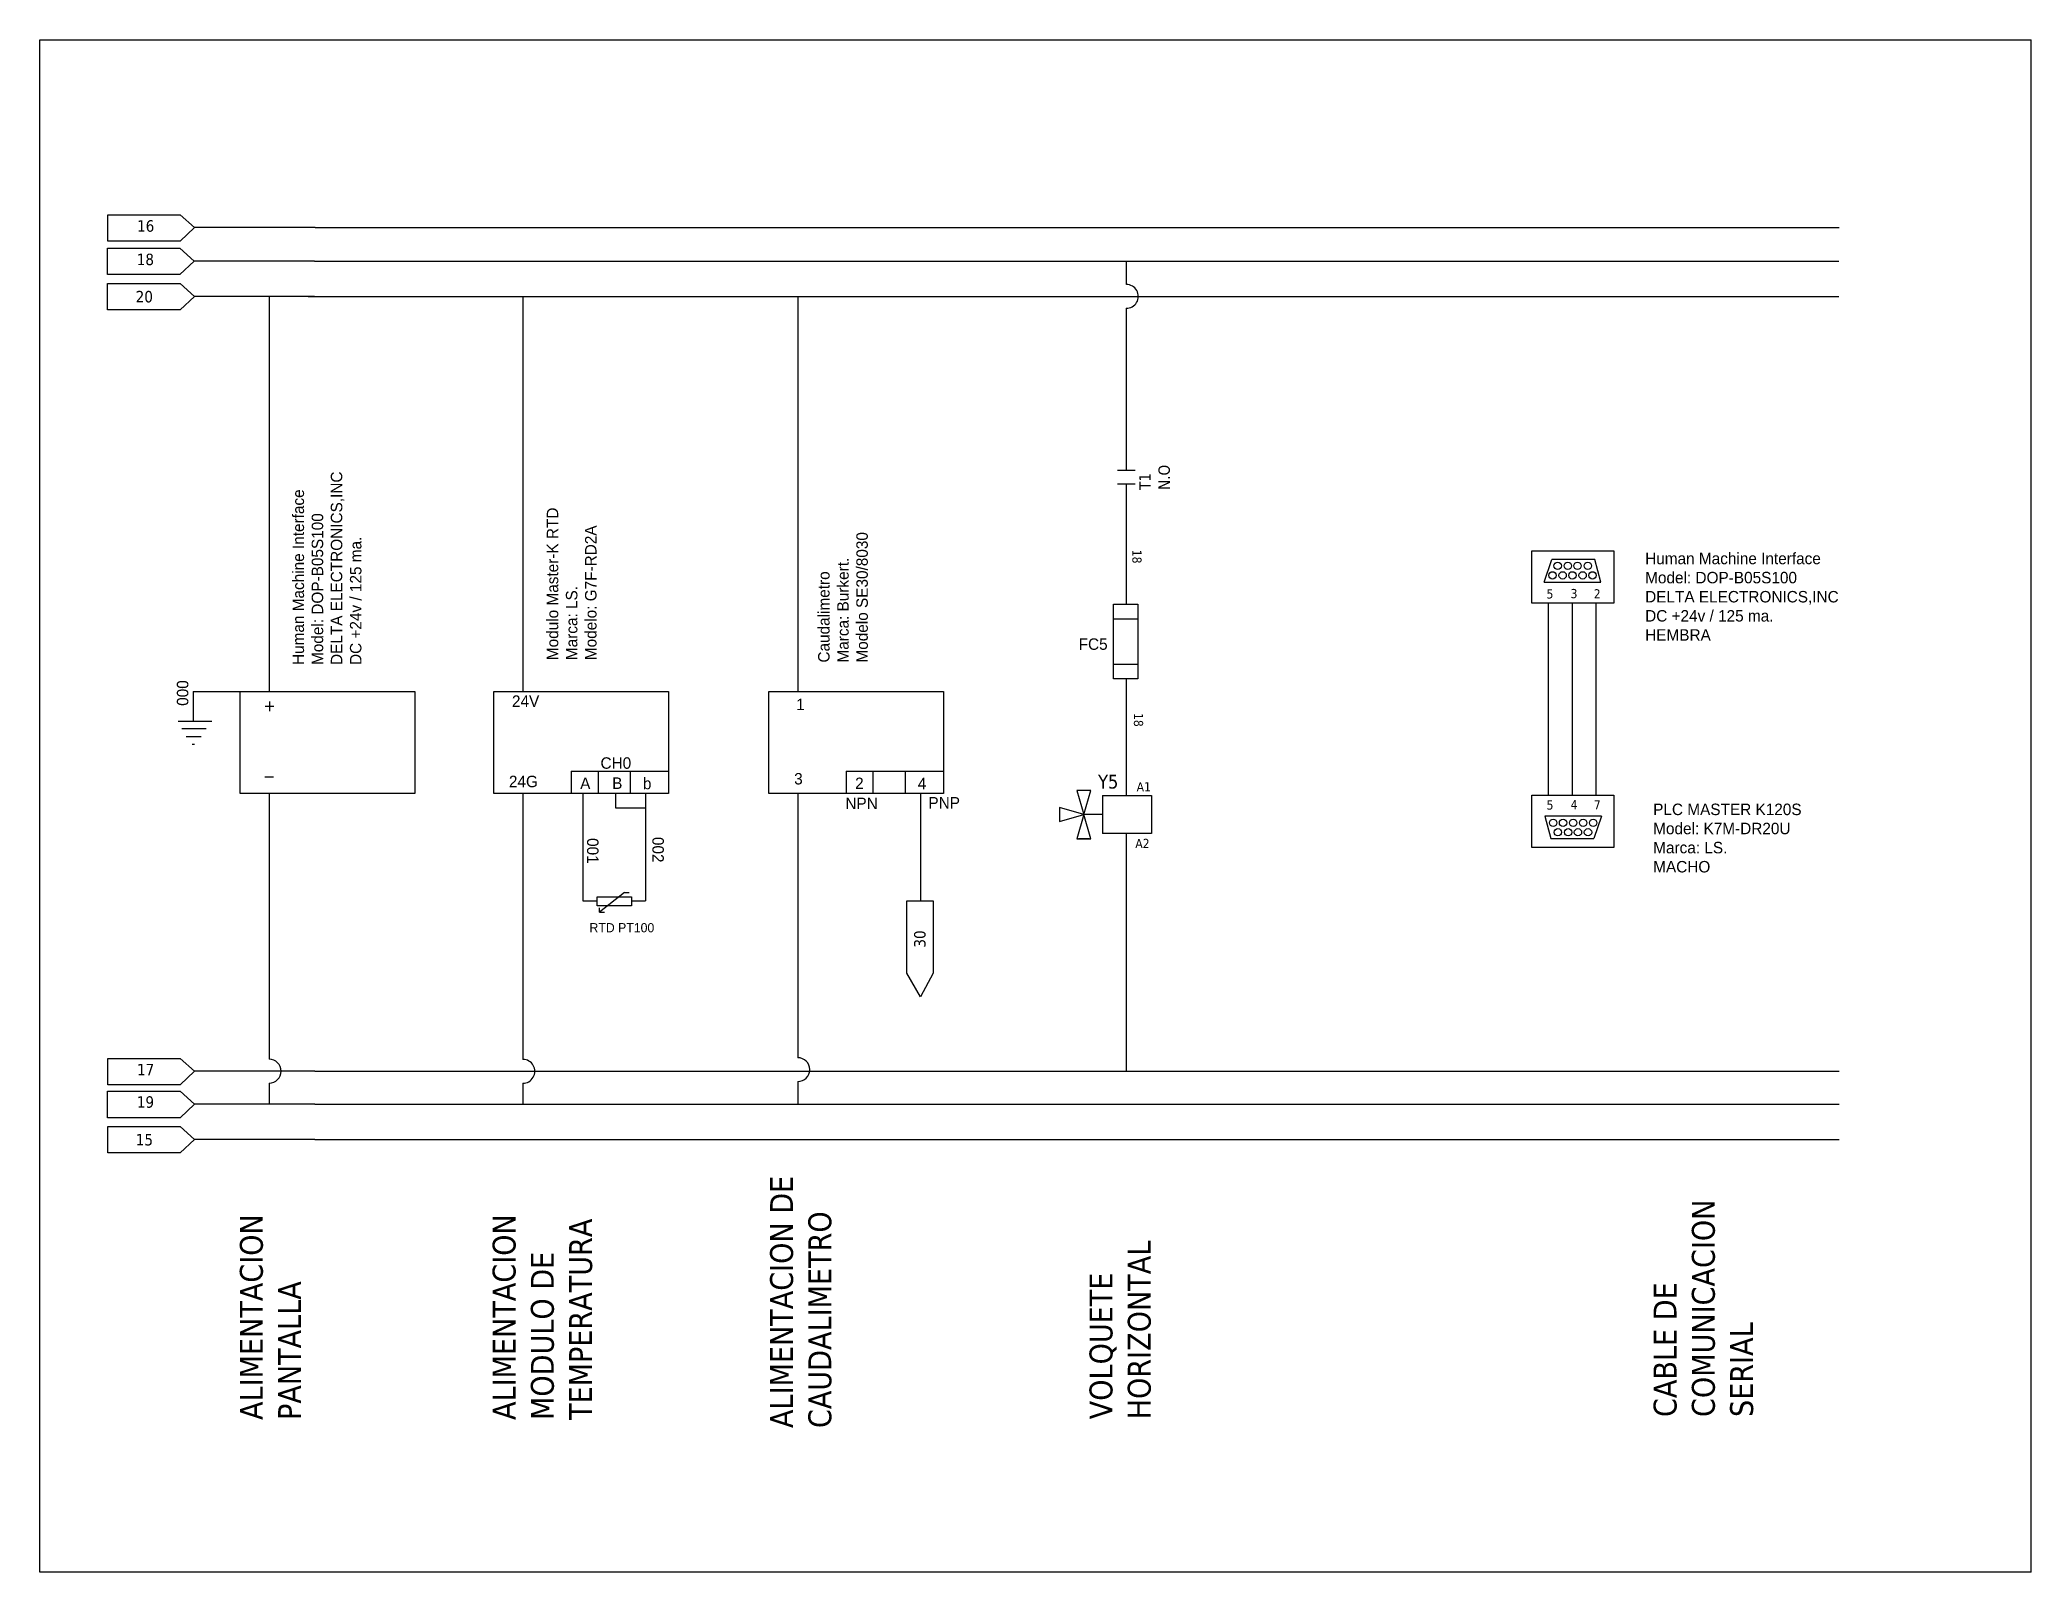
# Model space of a CAD drawing. Header units: millimetres. Extents: x 484 to 5511, y 1144 to 4084.
# Drawn here: x 5076.8 to 5510.6, y 1143.8 to 1477.8 of the extents above; entities that cross this region are included whole.
import ezdxf
from ezdxf.enums import TextEntityAlignment as Align

# ---------------------------------------------------------------- set-up
doc = ezdxf.new("R2010")
doc.units = ezdxf.units.MM
doc.layers.add('0 @ 1', color=7, linetype='Continuous')
doc.styles.add('Tahoma', font='tahoma.ttf')

msp = doc.modelspace()

# ---------------------------------------------------------------- texts
at = {"attachment_point": 1, "style": 'Tahoma'}
for s, insert, char_height, width in [('16', (5098.003, 1438.467), 2.5, 15.27778), ('18', (5097.926, 1431.175), 2.5, 15.27778), ('20', (5097.695, 1423.065), 2.5, 15.27778), ('5', (5405.03, 1358.024), 2, 2.33083), ('3', (5410.266, 1358.097), 2, 2.33083), ('2', (5415.319, 1358.04), 2, 2.33083), ('Y5', (5307.352, 1317.598), 3, 4.60148), ('A1', (5315.745, 1315.982), 2, 4.60148), ('5', (5405.054, 1312.017), 2, 2.33083), ('4', (5410.291, 1312.09), 2, 2.33083), ('7', (5415.343, 1312.033), 2, 2.33083), ('A2', (5315.448, 1303.631), 2, 4.60148), ('17', (5097.981, 1254.594), 2.5, 15.27778), ('19', (5097.952, 1247.525), 2.5, 15.27778), ('15', (5097.721, 1239.312), 2.5, 15.27778)]:
    msp.add_mtext(s, dxfattribs=dict(at, insert=insert, char_height=char_height, width=width))
at = {"insert": (5316.314, 1379.688), "char_height": 2.5, "attachment_point": 1, "rotation": 90, "style": 'Tahoma'}
msp.add_mtext_dynamic_manual_height_columns('T1\\PN.O', width=5.39125, gutter_width=15, heights=[0], dxfattribs=at)
at = {"char_height": 2.5, "attachment_point": 1}
for s, insert, width, rotation in [('Human Machine Interface \\PModel: DOP-B05S100\\PDELTA ELECTRONICS,INC\\PDC +24v / 125 ma.', (5131.871, 1341.529), 57.68093, 90), ('Modulo Master-K RTD\\PMarca: LS.\\PModelo: G7F-RD2A', (5187.247, 1342.587), 48.96628, 90), ('Caudalimetro \\PMarca: Burkert. \\PModelo SE30/8030', (5246.35, 1342.056), 59.0902, 90), ('000', (5109.162, 1338.203), 15.27778, 270), ('001', (5198.521, 1303.801), 15.27778, 270), ('002', (5212.748, 1304.053), 15.27778, 270)]:
    msp.add_mtext(s, dxfattribs=dict(at, insert=insert, width=width, rotation=rotation))
at = {"attachment_point": 1, "style": 'Tahoma'}
for s, insert, char_height, width, rotation in [('18', (5316.807, 1366.648), 2, 8.27999, 270), ('18', (5317.149, 1331.066), 2, 8.27999, 270), ('30', (5267.261, 1279.933), 2.5, 15.27778, 90), ('ALIMENTACION DE CAUDALIMETRO', (5235.894, 1175.212), 5, 58.43691, 90), ('CABLE DE COMUNICACION SERIAL', (5428.361, 1177.622), 5, 58.43691, 90), ('ALIMENTACION PANTALLA', (5120.395, 1176.969), 5, 58.43691, 90), ('ALIMENTACION MODULO DE TEMPERATURA', (5175.449, 1176.969), 5, 58.43691, 90), ('VOLQUETE HORIZONTAL', (5305.477, 1177.118), 5, 58.43691, 90)]:
    msp.add_mtext(s, dxfattribs=dict(at, insert=insert, char_height=char_height, width=width, rotation=rotation))
at = {"attachment_point": 1}
for s, insert, char_height, width in [('Human Machine Interface \\PModel: DOP-B05S100\\PDELTA ELECTRONICS,INC\\PDC +24v / 125 ma.\\PHEMBRA', (5426.519, 1365.995), 2.5, 57.68093), ('FC5', (5303.115, 1347.33), 2.5, 7.30496), ('24V', (5179.668, 1334.899), 2.5, 7.30496), ('1', (5241.572, 1334.189), 2.5, 7.30496), ('CH0', (5198.956, 1321.406), 2.5, 6.34608), ('24G', (5179.002, 1317.391), 2.5, 7.30496), ('A', (5194.524, 1316.982), 2.5, 2.87933), ('B', (5201.492, 1317.022), 2.5, 2.87933), ('b', (5208.177, 1316.948), 2.5, 2.87933), ('3', (5241.143, 1317.983), 2.5, 7.30496), ('2', (5254.413, 1316.982), 2.5, 2.87933), ('4', (5268.066, 1316.948), 2.5, 2.87933), ('NPN', (5252.292, 1312.616), 2.5, 2.87933), ('PNP', (5270.389, 1312.745), 2.5, 2.87933), ('PLC MASTER K120S\\PModel: K7M-DR20U\\PMarca: LS.\\PMACHO', (5428.269, 1311.312), 2.5, 60.88776), ('RTD PT100', (5196.55, 1285.267), 2, 17.90627)]:
    msp.add_mtext(s, dxfattribs=dict(at, insert=insert, char_height=char_height, width=width))

# ---------------------------------------------------------------- blocks, each defined once
blk = doc.blocks.new('*U23')
at = {"linetype": 'Continuous'}
for p, q in [((-1.5, 1.92), (-1.5, -1.92)), ((1.5, 1.92), (1.5, -1.92))]:
    blk.add_line(p, q, dxfattribs=at)
at = {"style": 'Tahoma'}
for tag, p in [('Descripción', (0, 8.73)), ('Diseñador de referencia', (-0.18, 3.37))]:
    blk.add_attdef(tag, text='', height=1.5, dxfattribs=at).set_placement(p, align=Align.CENTER)
at = {"linetype": 'Continuous', "style": 'Tahoma', "flags": 8}
blk.add_attdef('Terminal 1', text='', height=1.5, dxfattribs=at).set_placement((-3.17, -0.8), align=Align.TOP_RIGHT)
blk.add_attdef('Terminal 2', text='', height=1.5, dxfattribs=at).set_placement((3.17, -0.8), align=Align.TOP_LEFT)

# ---------------------------------------------------------------- linework, layer by layer
for p, q in [((5076.815, 1143.794), (5076.815, 1477.794)), ((5076.815, 1477.794), (5510.611, 1477.794)), ((5510.611, 1143.794), (5510.611, 1477.794)), ((5091.638, 1439.667), (5107.408, 1439.667)), ((5091.638, 1433.904), (5091.638, 1439.667)), ((5107.408, 1439.667), (5110.531, 1436.86)), ((5110.531, 1436.86), (5107.408, 1433.904)), ((5136.762, 1436.86), (5110.531, 1436.86)), ((5136.762, 1436.86), (5468.801, 1436.86)), ((5091.562, 1432.375), (5107.332, 1432.375)), ((5091.562, 1426.612), (5091.562, 1432.375)), ((5107.408, 1433.904), (5091.638, 1433.904)), ((5107.332, 1432.375), (5110.455, 1429.568)), ((5110.455, 1429.568), (5107.332, 1426.612)), ((5136.685, 1429.568), (5110.455, 1429.568)), ((5136.685, 1429.568), (5468.724, 1429.568)), ((5313.512, 1424.473), (5313.512, 1429.568)), ((5107.332, 1426.612), (5091.562, 1426.612)), ((5091.588, 1424.685), (5107.357, 1424.685)), ((5091.588, 1418.922), (5091.588, 1424.685)), ((5107.357, 1424.685), (5110.481, 1421.878)), ((5107.357, 1418.922), (5091.588, 1418.922)), ((5110.481, 1421.878), (5107.357, 1418.922)), ((5136.685, 1421.878), (5110.481, 1421.878)), ((5126.784, 1421.878), (5126.784, 1335.761)), ((5135.251, 1421.878), (5468.724, 1421.878)), ((5182.052, 1421.878), (5182.052, 1335.761)), ((5241.941, 1421.878), (5241.941, 1335.761)), ((5313.458, 1419.283), (5313.458, 1383.944)), ((5313.458, 1380.944), (5313.458, 1354.738)), ((5313.468, 1379.717), (5313.468, 1354.756)), ((5313.468, 1378.675), (5313.468, 1354.756)), ((5404.53, 1359.604), (5406.192, 1364.511)), ((5415.56, 1364.511), (5406.192, 1364.511)), ((5416.901, 1359.604), (5415.56, 1364.511)), ((5404.53, 1359.604), (5416.901, 1359.604)), ((5405.357, 1355.039), (5405.357, 1313.159)), ((5410.633, 1355.039), (5410.633, 1313.159)), ((5415.753, 1355.039), (5415.753, 1313.159)), ((5310.727, 1351.609), (5316.003, 1351.609)), ((5310.727, 1341.687), (5316.003, 1341.687)), ((5313.468, 1338.536), (5313.468, 1319.904)), ((5110.229, 1335.761), (5110.229, 1329.272)), ((5110.229, 1335.761), (5120.432, 1335.761)), ((5125.91, 1332.525), (5127.765, 1332.525)), ((5126.837, 1333.604), (5126.837, 1331.495)), ((5106.948, 1329.272), (5114.26, 1329.272)), ((5107.72, 1327.684), (5113.079, 1327.684)), ((5108.674, 1325.96), (5111.989, 1325.96)), ((5109.991, 1324.235), (5110.536, 1324.235)), ((5313.468, 1319.904), (5313.468, 1313.052)), ((5125.84, 1317.129), (5127.695, 1317.129)), ((5192.547, 1318.392), (5213.802, 1318.392)), ((5192.547, 1318.392), (5192.547, 1313.554)), ((5198.416, 1318.392), (5198.416, 1313.554)), ((5205.406, 1318.392), (5205.406, 1313.554)), ((5252.436, 1318.392), (5273.691, 1318.392)), ((5252.436, 1318.392), (5252.436, 1313.554)), ((5258.305, 1318.392), (5258.305, 1313.554)), ((5265.295, 1318.392), (5265.295, 1313.554)), ((5126.784, 1313.554), (5126.784, 1255.585)), ((5182.052, 1313.554), (5182.052, 1255.561)), ((5195.123, 1313.554), (5195.123, 1290.092)), ((5202.202, 1313.554), (5202.202, 1310.381)), ((5202.202, 1310.381), (5208.741, 1310.381)), ((5208.741, 1313.554), (5208.741, 1290.092)), ((5241.941, 1313.554), (5241.941, 1255.933)), ((5268.63, 1313.554), (5268.63, 1290.092)), ((5304.252, 1308.932), (5298.976, 1310.432)), ((5298.976, 1310.432), (5298.976, 1307.432)), ((5302.752, 1314.208), (5304.252, 1308.932)), ((5305.752, 1314.208), (5302.752, 1314.208)), ((5304.252, 1308.932), (5305.752, 1314.208)), ((5308.276, 1313.052), (5318.958, 1313.052)), ((5308.276, 1313.052), (5308.276, 1304.808)), ((5318.958, 1313.052), (5318.958, 1304.808)), ((5298.976, 1307.432), (5304.252, 1308.932)), ((5304.252, 1308.932), (5302.752, 1303.657)), ((5308.276, 1308.932), (5304.252, 1308.932)), ((5305.752, 1303.657), (5304.252, 1308.932)), ((5417.004, 1308.593), (5404.633, 1308.593)), ((5404.633, 1308.593), (5405.974, 1303.686)), ((5417.004, 1308.593), (5415.341, 1303.686)), ((5302.752, 1303.657), (5305.752, 1303.657)), ((5305.413, 1303.657), (5303.09, 1303.657)), ((5318.958, 1304.808), (5308.276, 1304.808)), ((5313.468, 1304.808), (5313.468, 1297.957)), ((5405.974, 1303.686), (5415.341, 1303.686)), ((5313.468, 1297.957), (5313.468, 1252.987)), ((5195.123, 1290.092), (5198.232, 1290.092)), ((5204.163, 1291.91), (5198.756, 1287.651)), ((5198.756, 1287.651), (5198.756, 1288.58)), ((5204.163, 1291.91), (5205.229, 1291.91)), ((5205.742, 1290.092), (5208.741, 1290.092)), ((5265.673, 1274.322), (5265.673, 1290.092)), ((5265.673, 1290.092), (5271.437, 1290.092)), ((5271.437, 1290.092), (5271.437, 1274.322)), ((5198.756, 1287.651), (5199.822, 1287.651)), ((5268.63, 1269.216), (5265.673, 1274.322)), ((5271.437, 1274.322), (5268.63, 1269.216)), ((5091.617, 1255.795), (5107.386, 1255.795)), ((5091.617, 1250.031), (5091.617, 1255.795)), ((5107.386, 1255.795), (5110.51, 1252.987)), ((5107.386, 1250.031), (5091.617, 1250.031)), ((5110.51, 1252.987), (5107.386, 1250.031)), ((5136.74, 1252.987), (5110.51, 1252.987)), ((5126.792, 1250.387), (5126.792, 1245.821)), ((5136.74, 1252.987), (5468.779, 1252.987)), ((5182.033, 1250.366), (5182.033, 1245.82)), ((5241.939, 1250.732), (5241.939, 1245.816)), ((5091.588, 1248.623), (5107.357, 1248.623)), ((5091.588, 1242.859), (5091.588, 1248.623)), ((5107.357, 1248.623), (5110.481, 1245.816)), ((5110.481, 1245.816), (5107.357, 1242.859)), ((5136.711, 1245.816), (5110.481, 1245.816)), ((5136.711, 1245.816), (5468.75, 1245.816)), ((5107.357, 1242.859), (5091.588, 1242.859)), ((5091.613, 1240.933), (5107.383, 1240.933)), ((5091.613, 1235.169), (5091.613, 1240.933)), ((5107.383, 1240.933), (5110.506, 1238.126)), ((5110.506, 1238.126), (5107.383, 1235.169)), ((5136.711, 1238.126), (5110.506, 1238.126)), ((5136.711, 1238.126), (5468.75, 1238.126)), ((5107.383, 1235.169), (5091.613, 1235.169)), ((5510.611, 1143.794), (5076.815, 1143.794))]:
    msp.add_line(p, q)
for points in [[(5401.844, 1366.43), (5419.69, 1366.43), (5419.69, 1355.039), (5401.844, 1355.039)], [(5310.727, 1354.756), (5316.003, 1354.756), (5316.003, 1338.536), (5310.727, 1338.536)], [(5120.432, 1335.761), (5158.534, 1335.761), (5158.534, 1313.554), (5120.432, 1313.554)], [(5175.7, 1335.761), (5213.802, 1335.761), (5213.802, 1313.554), (5175.7, 1313.554)], [(5235.589, 1335.761), (5273.691, 1335.761), (5273.691, 1313.554), (5235.589, 1313.554)], [(5419.69, 1301.768), (5401.844, 1301.768), (5401.844, 1313.159), (5419.69, 1313.159)], [(5198.232, 1291.024), (5205.742, 1291.024), (5205.742, 1289.047), (5198.232, 1289.047)]]:
    msp.add_lwpolyline(points, close=True)
for centre in [(5407.462, 1363.13), (5409.655, 1363.13), (5411.793, 1363.13), (5414.016, 1363.13), (5406.346, 1361.058), (5408.539, 1361.058), (5410.677, 1361.058), (5412.9, 1361.058), (5415.051, 1361.058), (5406.483, 1307.139), (5407.517, 1305.067), (5408.633, 1307.139), (5409.741, 1305.067), (5410.857, 1307.139), (5411.879, 1305.067), (5412.995, 1307.139), (5414.072, 1305.067), (5415.188, 1307.139)]:
    msp.add_circle(centre, 0.802)
for centre, start, end in [((5313.511, 1421.878), 268.93884, 89.99509), ((5126.786, 1252.991), 270, 90), ((5182.055, 1252.967), 269.44763, 89.99867), ((5241.936, 1253.328), 270, 90)]:
    msp.add_arc(centre, 2.595, start, end)

# ---------------------------------------------------------------- block references
at = {"layer": '0 @ 1', "rotation": 270}
msp.add_blockref('*U23', (5313.472, 1382.444), dxfattribs=at)

msp.set_redraw_order([(e.dxf.handle, doc.entitydb.next_handle()) for e in msp.query("TEXT MTEXT ATTDEF DIMENSION ARC_DIMENSION")])  # texts and dimensions are drawn at this point

doc.saveas('drawing.dxf')
